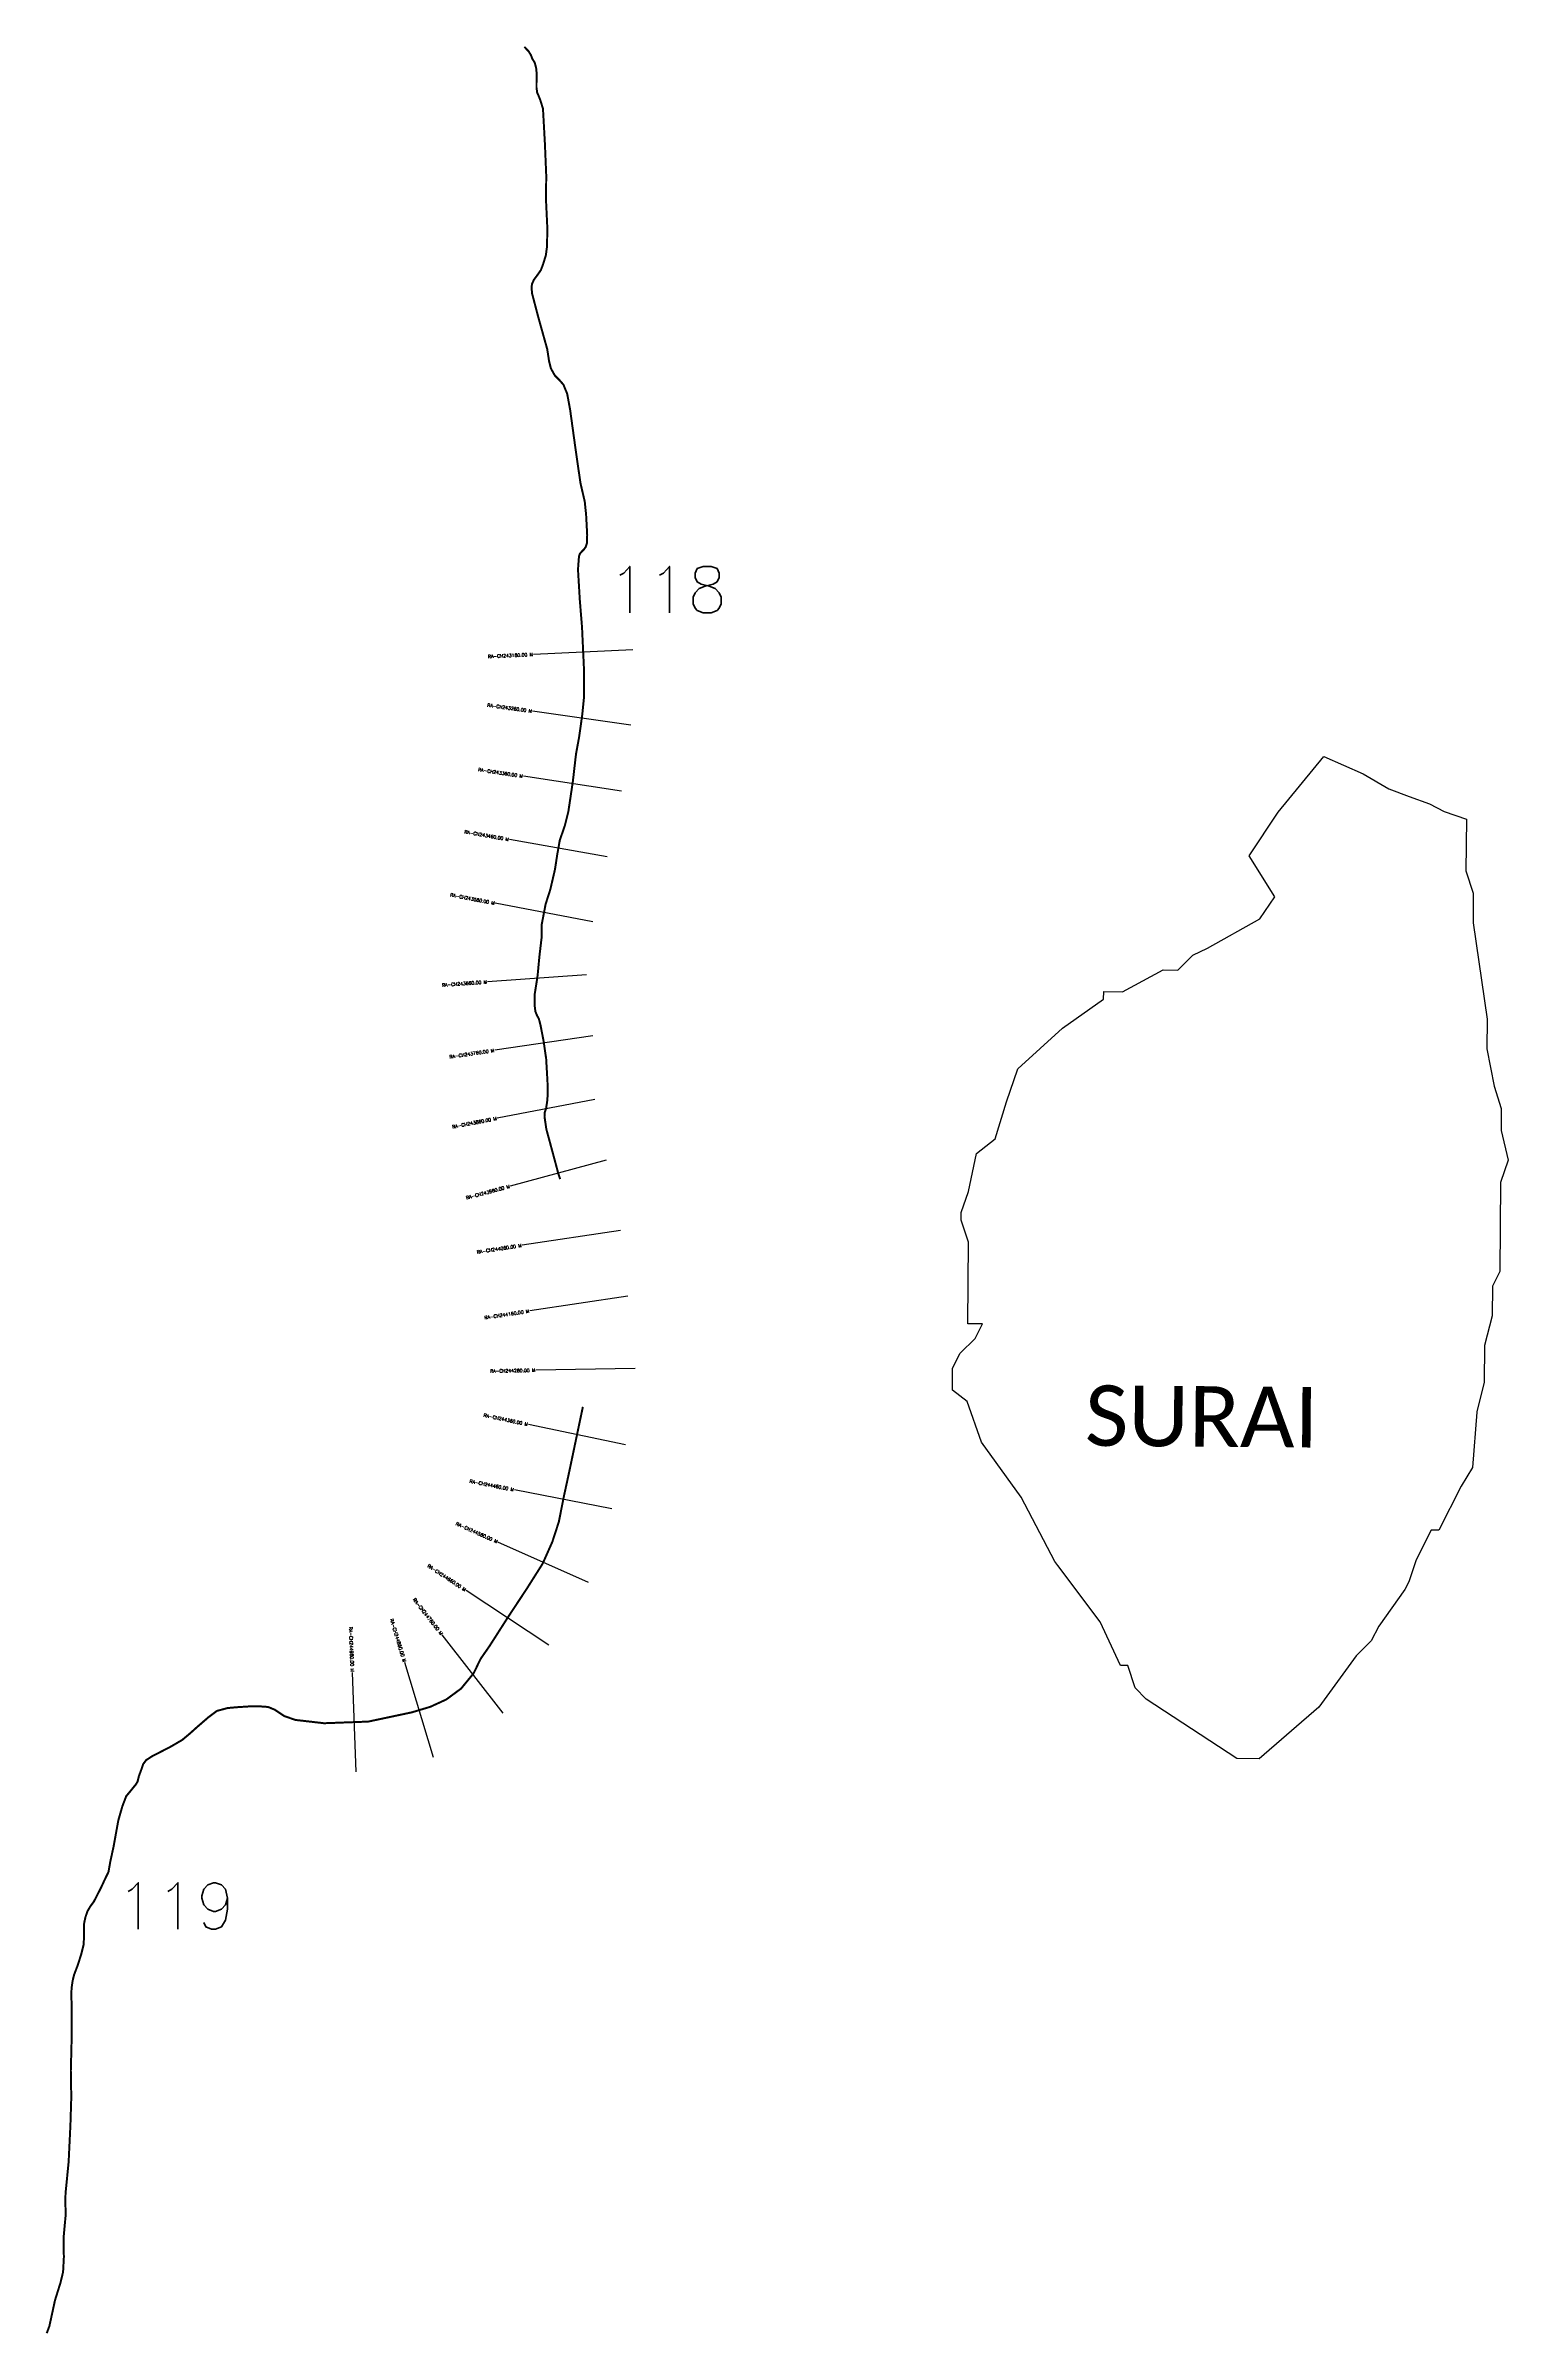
# Model space of a CAD drawing. Header units: metres. Extents: x 278711 to 280921, y 2046217 to 2049674.
import ezdxf
from ezdxf.enums import TextEntityAlignment as Align

# ---------------------------------------------------------------- set-up
doc = ezdxf.new("R2010")
doc.units = ezdxf.units.M
for name, color, linetype in [('CS', 134, 'Continuous'), ('CSMark', 6, 'Continuous'), ('NATURALLY PROTECTED', 3, 'Continuous'), ('VILLAGE NAME', 250, 'Continuous')]:
    doc.layers.add(name, color=color, linetype=linetype)
doc.styles.get("Standard").update_dxf_attribs({"font": 'simplex.shx'})

msp = doc.modelspace()

# ---------------------------------------------------------------- linework, layer by layer
at = {"color": 6, "flags": 128}
msp.add_lwpolyline([(280642.3, 2048600.4), (280701.4, 2048574.3), (280740.4, 2048551.6), (280771.1, 2048540.2), (280801.8, 2048528.8), (280824.1, 2048517.4), (280857.6, 2048505.9), (280857, 2048427.5), (280868, 2048393.9), (280867.7, 2048349.1), (280888.9, 2048203.4), (280888.6, 2048158.6), (280899.4, 2048102.5), (280910.3, 2048068.8), (280910, 2048035.2), (280920.9, 2047990.3), (280909.4, 2047956.8), (280908.4, 2047822.5), (280897, 2047800.2), (280896.7, 2047755.4), (280885.1, 2047710.7), (280884.7, 2047654.7), (280873.4, 2047611), (280873.2, 2047610), (280866.9, 2047526), (280849.9, 2047498.2), (280815.8, 2047431.3), (280804.5, 2047431.3), (280781.9, 2047386.7), (280770.4, 2047353.2), (280764.7, 2047342), (280725.1, 2047286.4), (280713.7, 2047264.1), (280691.2, 2047241.8), (280634.6, 2047163.9), (280544.4, 2047086.2), (280510.8, 2047086.4), (280373.7, 2047176.4), (280357.1, 2047193.3), (280346.2, 2047226.9), (280334.9, 2047227), (280304.4, 2047292.8), (280240.4, 2047378), (280235.5, 2047384.4), (280184.8, 2047481.5), (280125.1, 2047564.3), (280103.2, 2047626), (280081, 2047642.9), (280081, 2047676.4), (280092.6, 2047698.7), (280115.2, 2047720.9), (280126.5, 2047743.2), (280104.2, 2047743.4), (280105.2, 2047866.4), (280094.2, 2047900.1), (280094.3, 2047911.3), (280105.3, 2047943.2), (280117.4, 2048000.6), (280145.5, 2048022.7), (280162.8, 2048078.5), (280179.9, 2048128.7), (280247.5, 2048189.7), (280309.4, 2048233.9), (280309.5, 2048245.1), (280338.1, 2048244.9), (280399.2, 2048278), (280421.6, 2048277.8), (280444.2, 2048300), (280466.6, 2048311), (280545.3, 2048355.1), (280567.9, 2048388.5), (280529.3, 2048450.3), (280573, 2048516.3), (280642.3, 2048600.4)], dxfattribs=at)
at = {"layer": 'CS'}
for p, q in [((279597.9, 2048761.6), (279448, 2048754.6)), ((279595.1, 2048647.9), (279446.5, 2048668.7)), ((279581, 2048548.2), (279432.7, 2048570.5)), ((279559.4, 2048449), (279411.6, 2048474.8)), ((279537.4, 2048350.4), (279390, 2048378.6)), ((279528.2, 2048270.5), (279378.6, 2048259.9)), ((279537.7, 2048178.5), (279389.3, 2048156.6)), ((279540.4, 2048082.3), (279393.1, 2048053.8)), ((279557.6, 2047990.5), (279412.8, 2047951.4)), ((279579.3, 2047884.3), (279430.9, 2047861.9)), ((279590.5, 2047784.9), (279442.2, 2047762.7)), ((279601.5, 2047675.9), (279451.5, 2047673.1)), ((279587, 2047560.3), (279440.3, 2047591.1)), ((279566.4, 2047463.5), (279419.2, 2047492.3)), ((279531.2, 2047352.5), (279394.1, 2047413.5)), ((279471.2, 2047257.6), (279346, 2047340.3)), ((279402.2, 2047155.1), (279309.8, 2047273.3)), ((279180, 2047066.6), (279174.3, 2047216.4)), ((279296.9, 2047087.8), (279253.4, 2047231.4))]:
    msp.add_line(p, q, dxfattribs=at)
at = {"layer": 'NATURALLY PROTECTED', "const_width": 3, "flags": 128}
for points in [[(279434, 2049672.7), (279435.4, 2049671.1), (279440.5, 2049665.8), (279443.9, 2049660.2), (279446.1, 2049654.5), (279449.6, 2049648.9), (279451.8, 2049641.1), (279452.8, 2049631.4), (279452.4, 2049617.6), (279452.4, 2049611.1), (279453.4, 2049603.5), (279456.5, 2049596.4), (279458.4, 2049591.4), (279462.2, 2049579), (279465.1, 2049526.5), (279467.1, 2049478.6), (279466.8, 2049440.3), (279468.7, 2049400.6), (279468.4, 2049371.7), (279466.6, 2049357.8), (279462.4, 2049344.2), (279459, 2049335.2), (279453.2, 2049327), (279448.5, 2049320.7), (279445.7, 2049314.4), (279444.9, 2049308.9), (279445.8, 2049299.6), (279455.2, 2049263.8), (279468.6, 2049215.9), (279471.4, 2049197.8), (279474.2, 2049186.7), (279480.1, 2049176), (279486.8, 2049169.4), (279493.2, 2049162), (279498.8, 2049148.3), (279503.2, 2049124.4), (279511.5, 2049064.3), (279518.8, 2049013.7), (279525.3, 2048985.6), (279527.4, 2048965.3), (279529, 2048935.1), (279528.6, 2048922.7), (279526.9, 2048917.2), (279524.4, 2048913.6), (279521.1, 2048910.3), (279517.8, 2048906.5), (279516.6, 2048902.6), (279515.1, 2048882.9), (279517.9, 2048836.2), (279521.2, 2048795.8), (279524.2, 2048731.4), (279524.4, 2048691.6), (279521.5, 2048663.2), (279517, 2048630.9), (279512.1, 2048604), (279507.3, 2048562.3), (279500.6, 2048517.5), (279495.2, 2048495.8), (279487.6, 2048473.9), (279483.8, 2048452.5), (279480.3, 2048429.6), (279473.3, 2048399.5), (279466.2, 2048377.4), (279460.4, 2048347.2), (279460.1, 2048326.5), (279456.8, 2048298.3), (279454, 2048268.6), (279449.4, 2048239.3), (279449.4, 2048225.6), (279450.8, 2048215), (279453.3, 2048208.9), (279456, 2048204), (279458.5, 2048194.4), (279463, 2048171.1), (279467, 2048143.8), (279469, 2048109.4), (279469.4, 2048090), (279468.6, 2048079.8), (279466.9, 2048068.7), (279464.8, 2048062.3), (279464.5, 2048056.4), (279467.2, 2048037.7), (279476.7, 2048002.6), (279485.4, 2047970.2), (279488.1, 2047961.8)], [(279522.5, 2047617.9), (279502, 2047520.4), (279493.6, 2047481.7), (279486.2, 2047444.2), (279476.3, 2047413.7), (279461.8, 2047381.1), (279437.9, 2047343.3), (279408.5, 2047298.8), (279381.6, 2047256.7), (279367.9, 2047237), (279357.5, 2047215.4), (279338.5, 2047192.2), (279316.1, 2047175.7), (279292.1, 2047164.7), (279264.2, 2047156.3), (279198.2, 2047142.3), (279131.5, 2047139.8), (279088, 2047144.8), (279071.2, 2047150.7), (279056.9, 2047160.2), (279046.8, 2047164.4), (279032.8, 2047165.4), (279018, 2047165.2), (278997.9, 2047163.9), (278985.4, 2047162.7), (278969.4, 2047158.4), (278956.8, 2047149), (278939.7, 2047134.2), (278928.4, 2047124.1), (278917.1, 2047114.6), (278899.8, 2047104.5), (278871.3, 2047089.8), (278862.4, 2047084), (278858.1, 2047078.1), (278855.2, 2047069.7), (278851.5, 2047059.7), (278849.6, 2047051.7), (278847.3, 2047047.8), (278839.3, 2047037.9), (278832.4, 2047029.6), (278826.6, 2047014.4), (278820.5, 2046993.2), (278813.2, 2046952.9), (278808.5, 2046931.5), (278805.6, 2046915.1), (278800.6, 2046904.9), (278794.2, 2046891.1), (278783.6, 2046870.5), (278778.1, 2046863), (278773.8, 2046855.7), (278771, 2046847.5), (278768.9, 2046838.2), (278768.4, 2046829.6), (278768.8, 2046818.4), (278767.9, 2046804.6), (278764.3, 2046790.4), (278759.3, 2046774.7), (278753.6, 2046759.6), (278751.4, 2046750.6), (278750, 2046741), (278749.3, 2046729.8), (278750.1, 2046712.6), (278749.9, 2046695.7), (278750.2, 2046677.8), (278749.6, 2046648.8), (278748.7, 2046614.9), (278749.4, 2046574.6), (278748.1, 2046533.3), (278745.4, 2046477.2), (278740.7, 2046429.3), (278740.4, 2046416), (278741, 2046397.8), (278738.4, 2046369.6), (278737.9, 2046364.2), (278737.8, 2046351.7), (278738.2, 2046333.5), (278737, 2046310.8), (278733.1, 2046294.6), (278724.8, 2046268.1), (278716.3, 2046228.9), (278712.3, 2046218.2)]]:
    msp.add_lwpolyline(points, dxfattribs=at)

# ---------------------------------------------------------------- texts
at = {"char_height": 70, "attachment_point": 1}
for s, insert in [('118', (279560.3, 2048887.6)), ('119', (278817.5, 2046898.9))]:
    msp.add_mtext_dynamic_manual_height_columns(s, width=95.172, gutter_width=1, heights=[0], dxfattribs=dict(at, insert=insert))
at = {"layer": 'CSMark'}
for s, rotation, p in [('RA-CH243160.00 M', 2.6442, (279447, 2048754.6)), ('RA-CH243260.00 M', 352.0568, (279445.5, 2048668.8)), ('RA-CH243360.00 M', 351.4597, (279431.7, 2048570.6)), ('RA-CH243460.00 M', 350.0758, (279410.6, 2048475)), ('RA-CH243560.00 M', 349.1862, (279389.1, 2048378.7)), ('RA-CH243660.00 M', 4.0625, (279377.6, 2048259.8)), ('RA-CH243760.00 M', 8.4054, (279388.3, 2048156.4)), ('RA-CH243860.00 M', 10.9442, (279392.1, 2048053.6)), ('RA-CH243960.00 M', 15.1275, (279411.9, 2047951.1)), ('RA-CH244060.00 M', 8.5816, (279429.9, 2047861.7)), ('RA-CH244160.00 M', 8.517, (279441.2, 2047762.5)), ('RA-CH244260.00 M', 1.0486, (279450.5, 2047673.1)), ('RA-CH244360.00 M', 348.1309, (279439.3, 2047591.3)), ('RA-CH244460.00 M', 348.9311, (279418.2, 2047492.5)), ('RA-CH244560.00 M', 336.0342, (279393.2, 2047413.9)), ('RA-CH244660.00 M', 326.5394, (279345.2, 2047340.8)), ('RA-CH244760.00 M', 308.0146, (279309.2, 2047274.1)), ('RA-CH244960.00 M', 272.1738, (279174.2, 2047217.4)), ('RA-CH244860.00 M', 286.8511, (279253.1, 2047232.3))]:
    msp.add_text(s, height=5, rotation=rotation, dxfattribs=at).set_placement(p, align=Align.MIDDLE_RIGHT)
at = {"layer": 'VILLAGE NAME', "insert": (280281.7, 2047650.5), "char_height": 91.425, "attachment_point": 1, "rotation": 359.5442}
msp.add_mtext_dynamic_manual_height_columns('{\\fCalibri|b0|i0|c0|p34;SURAI}', width=798.716, gutter_width=457.1, heights=[0], dxfattribs=at)

doc.saveas('drawing.dxf')
